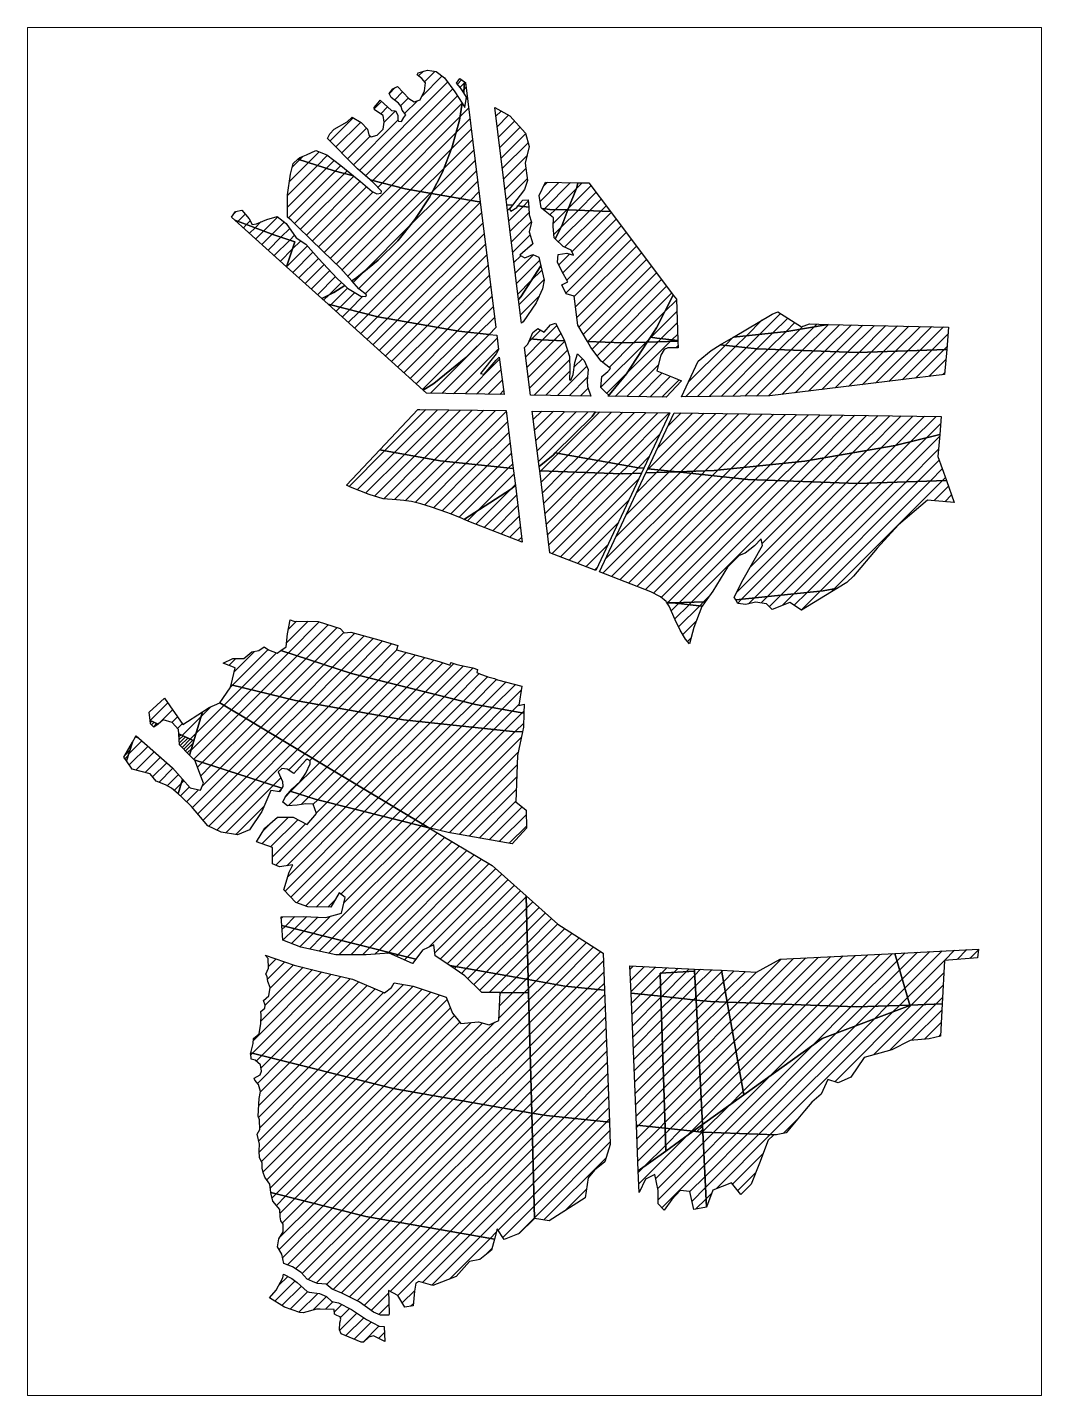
# Paper-space layout '3_подзона' of a CAD drawing. Header units: millimetres. Extents: x 0 to 282, y 0 to 380.
# The model-space entities are those that its viewports show. They can reach past a viewport. Long polylines and large blocks are cut down to what shows.
import ezdxf

# ---------------------------------------------------------------- set-up
doc = ezdxf.new("R2010")
doc.units = ezdxf.units.MM
for name, color, linetype in [('об_3.1.2_4.106', 41, 'Continuous'), ('об_3.1.2_4.107', 41, 'Continuous'), ('об_3.1.2_4.108', 41, 'Continuous'), ('об_3.1.2_4.109', 41, 'Continuous'), ('об_3.1.2_4.110', 41, 'Continuous'), ('об_3.2.1_4.101', 41, 'Continuous'), ('об_3.2.1_4.50', 41, 'Continuous'), ('об_3.2.1_4.51', 41, 'Continuous'), ('об_3.2.1_4.52', 41, 'Continuous'), ('об_3.2.1_4.99', 41, 'Continuous'), ('об_3.2.2б_4.101', 41, 'Continuous'), ('об_3.2.2б_4.103', 41, 'Continuous'), ('об_3.2.2б_4.51', 41, 'Continuous'), ('об_3.2.2б_4.52', 41, 'Continuous'), ('об_3.2.2б_4.99', 41, 'Continuous'), ('об_3.2.3б_4.101', 41, 'Continuous'), ('об_3.2.3б_4.103', 41, 'Continuous'), ('об_3.2.3б_4.105', 41, 'Continuous'), ('об_3.2.3б_4.52', 41, 'Continuous'), ('об_3.2.4б_4.103', 41, 'Continuous'), ('об_3.2.4б_4.105', 41, 'Continuous'), ('об_3.2.4б_4.106', 41, 'Continuous'), ('об_3.3_4.50', 41, 'Continuous'), ('об_3.3_4.51', 41, 'Continuous'), ('об_3.3_4.52', 41, 'Continuous'), ('об_3.4.1.12_4.107', 41, 'Continuous'), ('об_3.4.1.8_4.50', 41, 'Continuous'), ('об_3.5.1.7б_4.106', 41, 'Continuous'), ('об_3.5.1.8б_4.106', 41, 'Continuous'), ('об_3.5.1.8б_4.107', 41, 'Continuous'), ('штриховка_об_3.1.2_4.106', 41, 'Continuous'), ('штриховка_об_3.1.2_4.107', 41, 'Continuous'), ('штриховка_об_3.1.2_4.108', 41, 'Continuous'), ('штриховка_об_3.1.2_4.109', 41, 'Continuous'), ('штриховка_об_3.1.2_4.110', 41, 'Continuous'), ('штриховка_об_3.2.1_4.101', 41, 'Continuous'), ('штриховка_об_3.2.1_4.50', 41, 'Continuous'), ('штриховка_об_3.2.1_4.51', 41, 'Continuous'), ('штриховка_об_3.2.1_4.52', 41, 'Continuous'), ('штриховка_об_3.2.1_4.99', 41, 'Continuous'), ('штриховка_об_3.2.2б_4.101', 41, 'Continuous'), ('штриховка_об_3.2.2б_4.51', 41, 'Continuous'), ('штриховка_об_3.2.2б_4.52', 41, 'Continuous'), ('штриховка_об_3.2.2б_4.99', 41, 'Continuous'), ('штриховка_об_3.2.3б_4.101', 41, 'Continuous'), ('штриховка_об_3.2.3б_4.103', 41, 'Continuous'), ('штриховка_об_3.2.3б_4.105', 41, 'Continuous'), ('штриховка_об_3.2.3б_4.52', 41, 'Continuous'), ('штриховка_об_3.2.4б_4.103', 41, 'Continuous'), ('штриховка_об_3.2.4б_4.105', 41, 'Continuous'), ('штриховка_об_3.2.4б_4.106', 41, 'Continuous'), ('штриховка_об_3.3_4.50', 41, 'Continuous'), ('штриховка_об_3.3_4.51', 41, 'Continuous'), ('штриховка_об_3.3_4.52', 41, 'Continuous'), ('штриховка_об_3.4.1.12_4.107', 41, 'Continuous'), ('штриховка_об_3.4.1.8_4.50', 41, 'Continuous'), ('штриховка_об_3.5.1.7б_4.106', 41, 'Continuous'), ('штриховка_об_3.5.1.8б_4.106', 41, 'Continuous'), ('штриховка_об_3.5.1.8б_4.107', 41, 'Continuous')]:
    doc.layers.add(name, color=color, linetype=linetype)

msp = doc.modelspace()

# ---------------------------------------------------------------- hatches: boundary and pattern name
at = {"layer": 'об_3.2.2б_4.103'}
h = msp.add_hatch(dxfattribs=at)
h.set_pattern_fill('ANSI31', color=256, scale=10)
h.paths.add_polyline_path([(2243901.4, 380772.6), (2243899.3, 380789.2), (2243952.9, 380832.5), (2243960.8, 380840.3), (2244279.1, 380783.8), (2244299, 380781.7), (2244290.5, 380763.5), (2244218.2, 380761)])
h = msp.add_hatch(dxfattribs=at)
h.set_pattern_fill('ANSI31', color=256, scale=10)
h.paths.add_polyline_path([(2244307.2, 380764), (2244314.7, 380780), (2244427.3, 380768.1)])
at = {"layer": 'штриховка_об_3.1.2_4.106'}
h = msp.add_hatch(dxfattribs=at)
h.set_pattern_fill('ANSI31', color=256, scale=10)
h.paths.add_polyline_path([(2242678.8, 379885.5), (2242719.4, 379943), (2242722, 379954), (2242967.8, 379894.1), (2243380.6, 379820.8), (2243797.7, 379776.3), (2243835.9, 379774.9), (2243816.5, 379685), (2243810.7, 379508.1), (2243850.2, 379475.1), (2243851.1, 379407.1), (2243795.8, 379347.1), (2243551.6, 379390.4), (2243478.1, 379408.8)])
h = msp.add_hatch(dxfattribs=at)
h.set_pattern_fill('ANSI31', color=256, scale=10)
h.paths.add_polyline_path([(2242564, 379686.1), (2242580.3, 379740.4), (2242613.4, 379851.8), (2242638.8, 379868.2), (2242678.8, 379885.5), (2243478.1, 379408.8), (2243043, 379517.8), (2242948.1, 379548.8), (2242955.2, 379556.6), (2242985.9, 379585), (2243007.8, 379616.5), (2243023.8, 379652.2), (2243024, 379664.3), (2243013.2, 379671.1), (2243006.6, 379665.2), (2242962.5, 379616), (2242936.8, 379632.2), (2242916.8, 379635), (2242901.6, 379622), (2242918.5, 379585.7), (2242920.1, 379565.6), (2242916.1, 379559.2), (2242581.4, 379668.4)])
at = {"layer": 'штриховка_об_3.1.2_4.107'}
h = msp.add_hatch(dxfattribs=at)
h.set_pattern_fill('ANSI31', color=256, scale=10)
h.paths.add_polyline_path([(2242536.6, 379594.4), (2242566.1, 379561.2), (2242604.8, 379551.6), (2242616.6, 379579.5), (2242583.3, 379666.5), (2242581.4, 379668.4), (2242916.1, 379559.2), (2242908, 379546), (2242874.4, 379550.5), (2242839.5, 379470.7), (2242792.8, 379401.1), (2242746.6, 379381.8), (2242684.3, 379391.5), (2242633.8, 379416.2), (2242570.4, 379490.3), (2242534.9, 379524.7), (2242519.8, 379538.2)])
h = msp.add_hatch(dxfattribs=at)
h.set_pattern_fill('ANSI31', color=256, scale=10)
h.paths.add_polyline_path([(2242948.1, 379548.8), (2243043, 379517.8), (2243478.1, 379408.8), (2243719.9, 379264.6), (2243849.7, 379148.9), (2243857.9, 378828.5), (2243557.7, 378881.8), (2243502.5, 378918.6), (2243496.9, 378960.9), (2243453.5, 378940.8), (2243427.9, 378906.2), (2242915.7, 379034.5), (2242913.2, 379067.6), (2242997.7, 379069.8), (2243084.4, 379065.4), (2243143.7, 379082.2), (2243158.5, 379142.4), (2243134.8, 379160.2), (2243103.5, 379104.5), (2243015.8, 379106), (2242969.3, 379122.8), (2242924.2, 379171.6), (2242943.9, 379239.2), (2242958, 379266.5), (2242907.3, 379259), (2242881, 379271.2), (2242880.1, 379333.1), (2242819, 379354.7), (2242851, 379406.4), (2242899.8, 379449.6), (2242959, 379448.6), (2243013.4, 379420.5), (2243048.2, 379462.7), (2243036, 379498.4), (2243007.8, 379500.3), (2242974.9, 379494.7), (2242937.4, 379492.8), (2242919.5, 379505.9), (2242929.9, 379528.5)])
h = msp.add_hatch(dxfattribs=at)
h.set_pattern_fill('ANSI31', color=256, scale=10)
h.paths.add_polyline_path([(2243849.7, 379148.9), (2243971.1, 379040.7), (2244143.7, 378929.7), (2244149, 378787.6), (2243997.4, 378803.8), (2243857.9, 378828.5)])
h = msp.add_hatch(dxfattribs=at)
h.set_pattern_fill('ANSI31', color=256, scale=10)
h.paths.add_polyline_path([(2245315.1, 378731.2), (2245258.8, 378928.7), (2245577.4, 378945), (2245574.5, 378911.2), (2245448, 378901.8), (2245439.1, 378735.3)])
h = msp.add_hatch(dxfattribs=at)
h.set_pattern_fill('ANSI31', color=256, scale=10)
h.paths.add_polyline_path([(2244617.4, 378742.3), (2244595.5, 378863.9), (2244730.3, 378857.4), (2244820.7, 378906.4), (2245258.8, 378928.7), (2245315.1, 378731.2), (2245112.9, 378724.3)])
h = msp.add_hatch(dxfattribs=at)
h.set_pattern_fill('ANSI31', color=256, scale=10)
h.paths.add_polyline_path([(2244250.3, 378776.8), (2244246.1, 378880.6), (2244492.7, 378868.8), (2244493.1, 378861), (2244361.3, 378852.8), (2244364.2, 378764.7)])
h = msp.add_hatch(dxfattribs=at)
h.set_pattern_fill('ANSI31', color=256, scale=10)
h.paths.add_polyline_path([(2244364.2, 378764.7), (2244361.3, 378852.8), (2244493.1, 378861), (2244498.7, 378750.4)])
h = msp.add_hatch(dxfattribs=at)
h.set_pattern_fill('ANSI31', color=256, scale=10)
h.paths.add_polyline_path([(2244498.7, 378750.4), (2244493.1, 378861), (2244492.7, 378868.8), (2244595.5, 378863.9), (2244617.4, 378742.3), (2244553.8, 378744.6)])
at = {"layer": 'штриховка_об_3.1.2_4.108'}
h = msp.add_hatch(dxfattribs=at)
h.set_pattern_fill('ANSI31', color=256, scale=10)
h.paths.add_polyline_path([(2242919.9, 378978.7), (2242915.7, 379034.5), (2243427.9, 378906.2), (2243415.8, 378889.7), (2243326.8, 378929.7), (2243237.8, 378923), (2243122.2, 378923), (2242988.8, 378952)])
h = msp.add_hatch(dxfattribs=at)
h.set_pattern_fill('ANSI31', color=256, scale=10)
h.paths.add_polyline_path([(2242797.3, 378549), (2242807.2, 378583.7), (2242807.5, 378603.8), (2242830, 378620.8), (2242835.8, 378660.8), (2242837, 378692.8), (2242835.9, 378706.8), (2242850.7, 378718.8), (2242852.4, 378730.9), (2242846.1, 378749), (2242866.3, 378766.9), (2242871.6, 378798.8), (2242862.5, 378821), (2242860.7, 378839.8), (2242855, 378849), (2242865.1, 378872), (2242863.8, 378909), (2242852.6, 378921.7), (2242963.2, 378884.1), (2243060, 378859.7), (2243186.7, 378829.7), (2243309, 378777.4), (2243334.6, 378798.5), (2243345.7, 378816.3), (2243418, 378803), (2243543.6, 378761.8), (2243568.1, 378700.7), (2243600.3, 378660.7), (2243667, 378667.3), (2243708.2, 378656.2), (2243744.9, 378671.8), (2243750.4, 378778.5), (2243859.2, 378777.4), (2243871, 378318.6), (2243341.7, 378412.6)])
h = msp.add_hatch(dxfattribs=at)
h.set_pattern_fill('ANSI31', color=256, scale=10)
h.paths.add_polyline_path([(2243557.7, 378881.8), (2243857.9, 378828.5), (2243859.2, 378777.4), (2243750.4, 378778.5), (2243680.4, 378779.6), (2243615.9, 378843)])
h = msp.add_hatch(dxfattribs=at)
h.set_pattern_fill('ANSI31', color=256, scale=10)
h.paths.add_polyline_path([(2243857.9, 378828.5), (2243997.4, 378803.8), (2244149, 378787.6), (2244167.8, 378283.1), (2243927, 378308.7), (2243871, 378318.6), (2243859.2, 378777.4)])
h = msp.add_hatch(dxfattribs=at)
h.set_pattern_fill('ANSI31', color=256, scale=10)
h.paths.add_polyline_path([(2244270.8, 378272.1), (2244250.3, 378776.8), (2244364.2, 378764.7), (2244380.6, 378260.4)])
h = msp.add_hatch(dxfattribs=at)
h.set_pattern_fill('ANSI31', color=256, scale=10)
h.paths.add_polyline_path([(2244380.6, 378260.4), (2244364.2, 378764.7), (2244498.7, 378750.4), (2244523, 378274.5), (2244487.9, 378249)])
h = msp.add_hatch(dxfattribs=at)
h.set_pattern_fill('ANSI31', color=256, scale=10)
h.paths.add_polyline_path([(2244523, 378274.5), (2244498.7, 378750.4), (2244553.8, 378744.6), (2244617.4, 378742.3), (2244681.2, 378388.1)])
h = msp.add_hatch(dxfattribs=at)
h.set_pattern_fill('ANSI31', color=256, scale=10)
h.paths.add_polyline_path([(2244524.4, 378245.6), (2244523, 378274.5), (2244681.2, 378388.1), (2244980.9, 378602.9), (2245315.7, 378729.2), (2245315.1, 378731.2), (2245439.1, 378735.3), (2245432.5, 378612.9), (2245389.2, 378601.7), (2245316.3, 378596), (2245247.2, 378560.5), (2245140.7, 378530.7), (2245090.2, 378455.9), (2245041.6, 378433.5), (2245002.4, 378446.6), (2244976.2, 378390.5), (2244940.8, 378360.6), (2244912.7, 378327), (2244843.6, 378242.9), (2244804.8, 378235.5)])
h = msp.add_hatch(dxfattribs=at)
h.set_pattern_fill('ANSI31', color=256, scale=10)
h.paths.add_polyline_path([(2244681.2, 378388.1), (2244617.4, 378742.3), (2245112.9, 378724.3), (2245315.1, 378731.2), (2245315.7, 378729.2), (2245306, 378725.5), (2244980.9, 378602.9)])
h = msp.add_hatch(dxfattribs=at)
h.set_pattern_fill('ANSI31', color=256, scale=3)
h.paths.add_polyline_path([(2244487.9, 378249), (2244523, 378274.5), (2244524.4, 378245.6), (2244518.2, 378245.8)])
at = {"layer": 'штриховка_об_3.1.2_4.109'}
h = msp.add_hatch(dxfattribs=at)
h.set_pattern_fill('ANSI31', color=256, scale=10)
h.paths.add_polyline_path([(2242874.6, 378014.4), (2242869.9, 378047.2), (2242851.6, 378073.8), (2242845.3, 378090.8), (2242841.1, 378108.3), (2242841.4, 378128.1), (2242830.4, 378147.5), (2242829.4, 378173.7), (2242830.6, 378199.2), (2242821.9, 378237.8), (2242832.5, 378255.8), (2242831.1, 378292.7), (2242825.7, 378307), (2242829.2, 378374.3), (2242834.4, 378401.3), (2242826.5, 378427.4), (2242812.6, 378444), (2242811.1, 378451.8), (2242832.9, 378465.1), (2242838.4, 378478.6), (2242834.4, 378503), (2242814.8, 378520.8), (2242799.4, 378523.9), (2242799.6, 378531.6), (2242796.5, 378546.3), (2242797.3, 378549), (2243341.7, 378412.6), (2243871, 378318.6), (2243881.4, 377916), (2243823.5, 377858), (2243765.6, 377835.6), (2243739.4, 377876.7), (2243728.4, 377836.4), (2243236.7, 377923.7)])
h = msp.add_hatch(dxfattribs=at)
h.set_pattern_fill('ANSI31', color=256, scale=10)
h.paths.add_polyline_path([(2243881.4, 377916), (2243871, 378318.6), (2243927, 378308.7), (2244167.8, 378283.1), (2244171, 378198.1), (2244150.4, 378132.7), (2244111.2, 378100.9), (2244086.9, 378071), (2244075.7, 377994.4), (2243937.4, 377906.6)])
h = msp.add_hatch(dxfattribs=at)
h.set_pattern_fill('ANSI31', color=256, scale=10)
h.paths.add_polyline_path([(2244277.9, 378097.3), (2244270.8, 378272.1), (2244380.6, 378260.4), (2244383.5, 378173.2)])
h = msp.add_hatch(dxfattribs=at)
h.set_pattern_fill('ANSI31', color=256, scale=10)
h.paths.add_polyline_path([(2244281.2, 378015), (2244277.9, 378097.3), (2244383.5, 378173.2), (2244487.9, 378249), (2244518.2, 378245.8), (2244524.4, 378245.6), (2244539, 377958.9), (2244490.5, 377949.6), (2244475.5, 378018.7), (2244438.2, 378022.5), (2244406.4, 377988.8), (2244376.5, 377947.7), (2244354.1, 377972), (2244354.1, 378022.5), (2244341, 378084.1), (2244305.5, 378065.4)])
h = msp.add_hatch(dxfattribs=at)
h.set_pattern_fill('ANSI31', color=256, scale=10)
h.paths.add_polyline_path([(2244383.5, 378173.2), (2244380.6, 378260.4), (2244487.9, 378249)])
h = msp.add_hatch(dxfattribs=at)
h.set_pattern_fill('ANSI31', color=256, scale=10)
h.paths.add_polyline_path([(2244539, 377958.9), (2244524.4, 378245.6), (2244804.8, 378235.5), (2244795, 378233.6), (2244774.5, 378214.9), (2244740.8, 378127.1), (2244709.1, 378046.8), (2244669.8, 378007.5), (2244634.3, 378052.3), (2244563.3, 378024.3)])
at = {"layer": 'штриховка_об_3.1.2_4.110'}
h = msp.add_hatch(dxfattribs=at)
h.set_pattern_fill('ANSI31', color=256, scale=10)
h.paths.add_polyline_path([(2242923.5, 377744.2), (2242916.1, 377779.7), (2242899.7, 377807.2), (2242904.3, 377837.5), (2242921.8, 377864.1), (2242921.1, 377894.2), (2242912.8, 377907), (2242909.3, 377921.9), (2242909, 377949.7), (2242881.7, 377982.4), (2242875.4, 378008.7), (2242874.6, 378014.4), (2243236.7, 377923.7), (2243728.4, 377836.4), (2243717, 377794.5), (2243672.1, 377759), (2243632.9, 377751.5), (2243582.5, 377693.6), (2243492.8, 377660), (2243440.2, 377674.4), (2243428, 377668.9), (2243423.5, 377637.7), (2243418, 377582.2), (2243385.7, 377576.6), (2243359, 377621.1), (2243323.5, 377640), (2243326.6, 377553.2), (2243325.5, 377546.3), (2243293.5, 377546.3), (2243265.9, 377558), (2243211.5, 377597.2), (2243145.5, 377631), (2243108.5, 377645.3), (2243085.7, 377664.6), (2243052.7, 377667.2), (2243042.2, 377671), (2243013.3, 377684.3), (2242990.2, 377709.5), (2242956.9, 377731)])
h = msp.add_hatch(dxfattribs=at)
h.set_pattern_fill('ANSI31', color=256, scale=10)
h.paths.add_polyline_path([(2242868.8, 377612.2), (2242894.5, 377642.3), (2242919.7, 377689.6), (2242922.5, 377702.9), (2242954.1, 377687), (2242975.1, 377671.5), (2243013.4, 377636.2), (2243021.1, 377633.6), (2243060.3, 377628.8), (2243087.4, 377617.7), (2243107.8, 377599.1), (2243133.2, 377593.8), (2243182.4, 377567.6), (2243239.3, 377529.5), (2243287.9, 377503.8), (2243307.1, 377503.6), (2243309.8, 377445.2), (2243266.8, 377467.3), (2243248, 377462.6), (2243227.7, 377443.8), (2243219.8, 377443.1), (2243143.5, 377475.6), (2243135.9, 377489.7), (2243137.4, 377517.5), (2243141, 377530.9), (2243138.8, 377539.9), (2243126.5, 377544.6), (2243117.1, 377549.7), (2243116, 377568.1), (2243062.5, 377569.6), (2243048.1, 377569.6), (2242998.2, 377555.1), (2242984.5, 377556.6), (2242926.6, 377576.8)])
at = {"layer": 'штриховка_об_3.2.1_4.101'}
h = msp.add_hatch(dxfattribs=at)
h.set_pattern_fill('ANSI31', color=256, scale=10)
h.paths.add_polyline_path([(2244312.4, 381264.2), (2244324.8, 381283.2), (2244349.4, 381278.9), (2244429.5, 381270.3), (2244429.6, 381268.1)])
at = {"layer": 'штриховка_об_3.2.1_4.50'}
h = msp.add_hatch(dxfattribs=at)
h.set_pattern_fill('ANSI31', color=256, scale=10)
h.paths.add_polyline_path([(2243183.7, 381498.2), (2243140.7, 381546.2), (2243073.2, 381610.8), (2243025, 381659), (2242977.8, 381704.8), (2242952.2, 381729.9), (2242938.2, 381741.5), (2242937.8, 381826.8), (2242949.8, 381905.3), (2242959.4, 381946.8), (2242977.6, 381962.9), (2243116.3, 381917.7), (2243190.2, 381899.1), (2243216.4, 381877.8), (2243261.7, 381839.3), (2243279, 381830.1), (2243295.9, 381833.5), (2243296.4, 381840.3), (2243266, 381872.1), (2243253.4, 381883.3), (2243387.3, 381849.7), (2243488.4, 381831.8), (2243482.1, 381819.5), (2243424.9, 381731.8), (2243358.9, 381650.6), (2243284.8, 381576.7), (2243203.3, 381510.9)])
h = msp.add_hatch(dxfattribs=at)
h.set_pattern_fill('ANSI31', color=256, scale=10)
h.paths.add_polyline_path([(2242736.6, 381730.3), (2242724.2, 381741.5), (2242739.6, 381763.1), (2242762.8, 381767.5), (2242791.2, 381734.7), (2242802.8, 381713), (2242819.6, 381716.4), (2242858.7, 381731.8), (2242898.7, 381744.3), (2242932.9, 381717.3), (2242971.5, 381662.9), (2243007.6, 381638.3), (2243056.3, 381583.3), (2243127.7, 381507.2), (2243156.4, 381480.6), (2243115.4, 381454.1), (2243068.5, 381430.3), (2242934.4, 381551.4), (2242965.5, 381647.3), (2242885.6, 381674.3)])
at = {"layer": 'штриховка_об_3.2.1_4.51'}
h = msp.add_hatch(dxfattribs=at)
h.set_pattern_fill('ANSI31', color=256, scale=10)
h.paths.add_polyline_path([(2243068.5, 381430.3), (2243115.4, 381454.1), (2243156.4, 381480.6), (2243167.7, 381470.1), (2243217.8, 381439.7), (2243237.1, 381438.3), (2243240, 381444), (2243211, 381467.7), (2243183.7, 381498.2), (2243203.3, 381510.9), (2243284.8, 381576.7), (2243358.9, 381650.6), (2243424.9, 381731.8), (2243482.1, 381819.5), (2243488.4, 381831.8), (2243662.4, 381800.8), (2243673.9, 381799.6), (2243733.5, 381319.7), (2243708, 381293.4), (2243592, 381305.8), (2243282.5, 381360.8), (2243092.7, 381408.4)])
h = msp.add_hatch(dxfattribs=at)
h.set_pattern_fill('ANSI31', color=256, scale=10)
h.paths.add_polyline_path([(2243775.7, 381788.7), (2243797, 381786.5), (2243785.6, 381771.5), (2243791.7, 381764.2), (2243813.6, 381778.8), (2243818.1, 381784.2), (2243859.3, 381779.8), (2243861.1, 381750.8), (2243869.6, 381721.6), (2243861.1, 381685.1), (2243875.7, 381638.8), (2243825.8, 381596.3), (2243844.1, 381586.5), (2243875.7, 381598.7), (2243897.6, 381589), (2243905.8, 381555), (2243829.1, 381437.3), (2243820.7, 381426.9)])
h = msp.add_hatch(dxfattribs=at)
h.set_pattern_fill('ANSI31', color=256, scale=10)
h.paths.add_polyline_path([(2243960.6, 381658.3), (2243956.8, 381662), (2243953.4, 381706.2), (2243954.5, 381739.1), (2243909.5, 381774.5), (2243940.4, 381771.2), (2244009.5, 381768.7), (2243986.3, 381708.6)])
at = {"layer": 'штриховка_об_3.2.1_4.52'}
h = msp.add_hatch(dxfattribs=at)
h.set_pattern_fill('ANSI31', color=256, scale=10)
h.paths.add_polyline_path([(2243960.6, 381658.3), (2243986.3, 381708.6), (2244009.5, 381768.7), (2244171.4, 381762.8), (2244411.8, 381443.6), (2244347.6, 381318.2), (2244324.8, 381283.2), (2244312.4, 381264.2), (2244218.9, 381261), (2244083.9, 381265.9), (2244047, 381328.4), (2244032.8, 381439.6), (2244002.2, 381448.7), (2243986.3, 381482.7), (2244009, 381494), (2243987.4, 381532.6), (2243969.3, 381568.9), (2243971.6, 381598.4), (2244004.5, 381604.1), (2244030.5, 381596.2), (2244021.5, 381615.4), (2243990.8, 381629)])
h = msp.add_hatch(dxfattribs=at)
h.set_pattern_fill('ANSI31', color=256, scale=10)
h.paths.add_polyline_path([(2243820.7, 381426.9), (2243829.1, 381437.3), (2243905.8, 381555), (2243918.3, 381500.1), (2243912.2, 381467.2), (2243887.9, 381413.7), (2243838, 381341.8), (2243832, 381335.7)])
h = msp.add_hatch(dxfattribs=at)
h.set_pattern_fill('ANSI31', color=256, scale=10)
h.paths.add_polyline_path([(2243865.5, 381276.6), (2243875.4, 381300.4), (2243894, 381315.3), (2243918.3, 381302.2), (2243942.5, 381330.2), (2243961.2, 381335.8), (2243994.8, 381272.4), (2243995.8, 381269.1), (2243904.7, 381272.5)])
at = {"layer": 'штриховка_об_3.2.1_4.99'}
h = msp.add_hatch(dxfattribs=at)
h.set_pattern_fill('ANSI31', color=256, scale=10)
h.paths.add_polyline_path([(2244324.8, 381283.2), (2244347.6, 381318.2), (2244411.8, 381443.6), (2244423.5, 381428), (2244429.5, 381270.3), (2244349.4, 381278.9)])
h = msp.add_hatch(dxfattribs=at)
h.set_pattern_fill('ANSI31', color=256, scale=10)
h.paths.add_polyline_path([(2244641.3, 381282.8), (2244789.8, 381371.3), (2244810.9, 381379.7), (2244902.3, 381322.8), (2244931.7, 381333.3), (2245004.2, 381331.7), (2244846, 381304)])
at = {"layer": 'штриховка_об_3.2.2б_4.101'}
h = msp.add_hatch(dxfattribs=at)
h.set_pattern_fill('ANSI31', color=256, scale=10)
h.paths.add_polyline_path([(2243960.8, 380840.3), (2244101.3, 380980.3), (2244115.1, 380997.3), (2244398.4, 380993.4), (2244299, 380781.7), (2244279.1, 380783.8)])
h = msp.add_hatch(dxfattribs=at)
h.set_pattern_fill('ANSI31', color=256, scale=10)
h.paths.add_polyline_path([(2244314.7, 380780), (2244415, 380993.7), (2245435.2, 380979.7), (2245429.6, 380911.2), (2245259.2, 380869), (2244915, 380808.8), (2244567.5, 380772.8), (2244427.3, 380768.1)])
at = {"layer": 'штриховка_об_3.2.2б_4.51'}
h = msp.add_hatch(dxfattribs=at)
h.set_pattern_fill('ANSI31', color=256, scale=10)
h.paths.add_polyline_path([(2243092.7, 381408.4), (2243282.5, 381360.8), (2243592, 381305.8), (2243708, 381293.4), (2243618.8, 381204.6), (2243496.6, 381106), (2243456.2, 381079.8)])
at = {"layer": 'штриховка_об_3.2.2б_4.52'}
h = msp.add_hatch(dxfattribs=at)
h.set_pattern_fill('ANSI31', color=256, scale=10)
h.paths.add_polyline_path([(2243456.2, 381079.8), (2243496.6, 381106), (2243618.8, 381204.6), (2243708, 381293.4), (2243737.2, 381290.3), (2243744, 381235.4), (2243734.5, 381218.9), (2243674.9, 381144.6), (2243689.5, 381141), (2243735.7, 381194.5), (2243747.1, 381206.5), (2243765.2, 381063.6), (2243468.5, 381068.7)])
h = msp.add_hatch(dxfattribs=at)
h.set_pattern_fill('ANSI31', color=256, scale=10)
h.paths.add_polyline_path([(2243866.2, 381061.7), (2243843.6, 381243.1), (2243856.7, 381255.6), (2243865.5, 381276.6), (2243904.7, 381272.5), (2243995.8, 381269.1), (2244015.2, 381209.3), (2244016.9, 381157.7), (2244015.8, 381119.6), (2244020.9, 381118.5), (2244029.4, 381140.6), (2244036.2, 381186), (2244046.4, 381218.9), (2244071.4, 381194), (2244086.7, 381158.8), (2244083.3, 381115.7), (2244084.4, 381094.1), (2244097, 381057.9)])
h = msp.add_hatch(dxfattribs=at)
h.set_pattern_fill('ANSI31', color=256, scale=10)
h.paths.add_polyline_path([(2244083.9, 381265.9), (2244218.9, 381261), (2244312.4, 381264.2), (2244233.3, 381142.8), (2244163.4, 381056.8), (2244161.3, 381056.8), (2244165, 381061.8), (2244154.2, 381072), (2244135.5, 381090.2), (2244138.9, 381132.1), (2244162.2, 381152), (2244172.4, 381162.8), (2244136.1, 381191.7), (2244096.9, 381243.9)])
h = msp.add_hatch(dxfattribs=at)
h.set_pattern_fill('ANSI31', color=256, scale=10)
h.paths.add_polyline_path([(2244163.4, 381056.8), (2244233.3, 381142.8), (2244312.4, 381264.2), (2244429.6, 381268.1), (2244430.6, 381242.2), (2244391.3, 381242.6), (2244376.5, 381235.4), (2244364.2, 381213.8), (2244349.1, 381154.4), (2244412.3, 381129), (2244443.5, 381116.5), (2244384.6, 381053.9)])
h = msp.add_hatch(dxfattribs=at)
h.set_pattern_fill('ANSI31', color=256, scale=10)
h.paths.add_polyline_path([(2244443, 381055.1), (2244507.3, 381190.5), (2244556, 381232), (2244591.5, 381253.1), (2244731.7, 381238.2), (2245115.9, 381224.3), (2245456.4, 381235.8), (2245448.5, 381139.7), (2244781.2, 381058.3)])
h = msp.add_hatch(dxfattribs=at)
h.set_pattern_fill('ANSI31', color=256, scale=10)
h.paths.add_polyline_path([(2243290.2, 380851.9), (2243436, 381006.4), (2243443.6, 381006.6), (2243773.1, 381002.2), (2243800.4, 380781.1), (2243521.6, 380810.8)])
h = msp.add_hatch(dxfattribs=at)
h.set_pattern_fill('ANSI31', color=256, scale=10)
h.paths.add_polyline_path([(2243899.3, 380789.2), (2243872.9, 381000.7), (2244115.1, 380997.3), (2244101.3, 380980.3), (2243960.8, 380840.3), (2243952.9, 380832.5)])
at = {"layer": 'штриховка_об_3.2.2б_4.99'}
h = msp.add_hatch(dxfattribs=at)
h.set_pattern_fill('ANSI31', color=256, scale=10)
h.paths.add_polyline_path([(2244591.5, 381253.1), (2244641.3, 381282.8), (2244846, 381304), (2245004.2, 381331.7), (2245463.5, 381321.6), (2245456.4, 381235.8), (2245115.9, 381224.3), (2244731.7, 381238.2)])
at = {"layer": 'штриховка_об_3.2.3б_4.101'}
h = msp.add_hatch(dxfattribs=at)
h.set_pattern_fill('ANSI31', color=256, scale=10)
h.paths.add_polyline_path([(2244427.3, 380768.1), (2244567.5, 380772.8), (2244915, 380808.8), (2245259.2, 380869), (2245429.6, 380911.2), (2245422.6, 380826.9), (2245455.2, 380735.8), (2245115.3, 380724.3), (2244696.1, 380739.4)])
at = {"layer": 'штриховка_об_3.2.3б_4.103'}
h = msp.add_hatch(dxfattribs=at)
h.set_pattern_fill('ANSI31', color=256, scale=10)
h.paths.add_polyline_path([(2243901.4, 380772.6), (2244218.2, 380761), (2244290.5, 380763.5), (2244115.8, 380391.2), (2243940.7, 380458.9)])
h = msp.add_hatch(dxfattribs=at)
h.set_pattern_fill('ANSI31', color=256, scale=10)
h.paths.add_polyline_path([(2244307.2, 380764), (2244427.3, 380768.1), (2244696.1, 380739.4), (2245115.3, 380724.3), (2245455.2, 380735.8), (2245485.4, 380651), (2245383.1, 380659.9), (2245271.9, 380565.3), (2245190.2, 380476.5), (2245100.3, 380370.2), (2245075.4, 380345.1), (2245039.3, 380323.3), (2244984.1, 380313.6), (2244650.9, 380279), (2244644.6, 380289.5), (2244678.9, 380357), (2244752.3, 380487.2), (2244747.6, 380512), (2244721.5, 380486), (2244686, 380457.5), (2244663.5, 380449.3), (2244618.5, 380404.3), (2244562.9, 380312), (2244534.1, 380271.7), (2244409.2, 380267.5), (2244386.3, 380269.9), (2244384.5, 380272.7), (2244362.5, 380290.2), (2244326.5, 380309.6), (2244129.7, 380385.8)])
h = msp.add_hatch(dxfattribs=at)
h.set_pattern_fill('ANSI31', color=256, scale=10)
h.paths.add_polyline_path([(2243808.4, 380715.8), (2243835, 380499.7), (2243636.8, 380576.4), (2243612.9, 380586.6), (2243614.2, 380587.2), (2243790, 380701)])
at = {"layer": 'штриховка_об_3.2.3б_4.105'}
h = msp.add_hatch(dxfattribs=at)
h.set_pattern_fill('ANSI31', color=256, scale=10)
h.paths.add_polyline_path([(2244388.4, 380266.8), (2244386.3, 380269.9), (2244409.2, 380267.5)])
at = {"layer": 'штриховка_об_3.2.3б_4.52'}
h = msp.add_hatch(dxfattribs=at)
h.set_pattern_fill('ANSI31', color=256, scale=10)
h.paths.add_polyline_path([(2243163.4, 380717.5), (2243290.2, 380851.9), (2243521.6, 380810.8), (2243800.4, 380781.1), (2243808.4, 380715.8), (2243790, 380701), (2243614.2, 380587.2), (2243612.9, 380586.6), (2243604.9, 380590.1), (2243563.9, 380606.6), (2243521.3, 380621.8), (2243487.6, 380633.2), (2243447.6, 380645.6), (2243411.3, 380654.8), (2243381.7, 380658.8), (2243354.5, 380661.5), (2243303.8, 380665.6), (2243249.5, 380681.1), (2243178.8, 380709.9)])
at = {"layer": 'штриховка_об_3.2.4б_4.103'}
h = msp.add_hatch(dxfattribs=at)
h.set_pattern_fill('ANSI31', color=256, scale=10)
h.paths.add_polyline_path([(2244650.9, 380279), (2244984.1, 380313.6), (2245039.3, 380323.3), (2244901.4, 380239.8), (2244857.6, 380269.4), (2244790.2, 380242.2), (2244767.7, 380264.6), (2244726.2, 380270.5), (2244688.4, 380261.1), (2244658.8, 380265.8)])
h = msp.add_hatch(dxfattribs=at)
h.set_pattern_fill('ANSI31', color=256, scale=10)
h.paths.add_polyline_path([(2244409.2, 380267.5), (2244534.1, 380271.7), (2244522.5, 380255.4)])
at = {"layer": 'штриховка_об_3.2.4б_4.105'}
h = msp.add_hatch(dxfattribs=at)
h.set_pattern_fill('ANSI31', color=256, scale=10)
h.paths.add_polyline_path([(2244388.4, 380266.8), (2244409.2, 380267.5), (2244522.5, 380255.4), (2244521.5, 380254), (2244490.7, 380173.5), (2244473.2, 380111.7), (2244458.9, 380128.4), (2244437.7, 380164), (2244419, 380202.8), (2244396.5, 380254.8)])
h = msp.add_hatch(dxfattribs=at)
h.set_pattern_fill('ANSI31', color=256, scale=10)
h.paths.add_polyline_path([(2242912.9, 380085.9), (2242932.4, 380100), (2242938, 380148.8), (2242948, 380203.1), (2242961.7, 380198.1), (2243055, 380196.5), (2243139.2, 380170), (2243154.1, 380152.7), (2243180.3, 380156), (2243287.4, 380126.3), (2243359.6, 380104.2), (2243354.7, 380088.1), (2243443.4, 380064.2), (2243517.1, 380043.3), (2243559.6, 380030), (2243562.2, 380039.5), (2243584.2, 380032.3), (2243620.2, 380025.1), (2243646, 380019), (2243663.7, 380013.4), (2243661.4, 380002), (2243675, 379995.2), (2243700.4, 379986.8), (2243702.8, 379984.8), (2243728.9, 379978.2), (2243740, 379973.2), (2243833.6, 379950), (2243822.3, 379875.3), (2243842, 379880.7), (2243841.2, 379846.5), (2243656.5, 379879.3), (2243181.8, 379998.2)])
at = {"layer": 'штриховка_об_3.2.4б_4.106'}
h = msp.add_hatch(dxfattribs=at)
h.set_pattern_fill('ANSI31', color=256, scale=10)
h.paths.add_polyline_path([(2242722, 379954), (2242737.5, 380019.2), (2242692.1, 380037.6), (2242728.9, 380055.5), (2242770.5, 380055.5), (2242801.9, 380080.6), (2242828.1, 380085.1), (2242849.2, 380099.4), (2242865.1, 380088.5), (2242898.2, 380075.4), (2242912.9, 380085.9), (2243181.8, 379998.2), (2243656.5, 379879.3), (2243841.2, 379846.5), (2243839.8, 379792.9), (2243835.9, 379774.9), (2243797.7, 379776.3), (2243380.6, 379820.8), (2242967.8, 379894.1)])
at = {"layer": 'штриховка_об_3.3_4.50'}
h = msp.add_hatch(dxfattribs=at)
h.set_pattern_fill('ANSI31', color=256, scale=10)
h.paths.add_polyline_path([(2243253.4, 381883.3), (2243205.3, 381926.1), (2243166.2, 381965.6), (2243122.4, 382009.9), (2243090.1, 382041.3), (2243100.2, 382059.6), (2243116.6, 382077.9), (2243165.3, 382105.8), (2243185.5, 382122.7), (2243219.2, 382103.4), (2243243.3, 382077.9), (2243248.2, 382055.7), (2243257.3, 382048), (2243280.9, 382054.8), (2243303.1, 382077.9), (2243307.5, 382104.4), (2243303.1, 382129.5), (2243270.8, 382151.6), (2243269.4, 382159.8), (2243283.8, 382178.2), (2243291.5, 382188.8), (2243335.4, 382148.8), (2243350.8, 382147.8), (2243359.5, 382130.9), (2243359.5, 382113.1), (2243361.4, 382108.3), (2243373.5, 382107.3), (2243381.7, 382122.2), (2243389.9, 382131.9), (2243375.4, 382149.7), (2243371.6, 382164.7), (2243362.4, 382176.7), (2243334, 382197.9), (2243326.7, 382214.3), (2243339.7, 382231.2), (2243357.6, 382240.8), (2243401, 382194.5), (2243422.2, 382182.5), (2243444.8, 382189.7), (2243461.7, 382223.5), (2243465.1, 382254.8), (2243451.6, 382271.2), (2243433.7, 382284.7), (2243437.6, 382293.3), (2243473.3, 382303.5), (2243505.7, 382297.7), (2243537.3, 382273.1), (2243577.5, 382220.7), (2243605.1, 382176.3), (2243594.7, 382111.4), (2243567.5, 382010.3), (2243529.8, 381912.7), (2243488.4, 381831.8), (2243387.3, 381849.7)])
h = msp.add_hatch(dxfattribs=at)
h.set_pattern_fill('ANSI31', color=256, scale=5)
h.paths.add_polyline_path([(2243611.3, 382216.2), (2243599.4, 382235.3), (2243583.6, 382253.6), (2243595.8, 382270.6), (2243613.6, 382258)])
h = msp.add_hatch(dxfattribs=at)
h.set_pattern_fill('ANSI31', color=256, scale=10)
h.paths.add_polyline_path([(2242977.6, 381962.9), (2242985, 381969.4), (2243011, 381979.6), (2243046.7, 381996), (2243088.6, 381980), (2243141.2, 381939.1), (2243190.2, 381899.1), (2243116.3, 381917.7)])
at = {"layer": 'штриховка_об_3.3_4.51'}
h = msp.add_hatch(dxfattribs=at)
h.set_pattern_fill('ANSI31', color=256, scale=10)
h.paths.add_polyline_path([(2243488.4, 381831.8), (2243529.8, 381912.7), (2243567.5, 382010.3), (2243594.7, 382111.4), (2243605.1, 382176.3), (2243615.2, 382159.9), (2243621.3, 382200), (2243611.3, 382216.2), (2243613.6, 382258), (2243617.3, 382255.3), (2243673.9, 381799.6), (2243662.4, 381800.8)])
h = msp.add_hatch(dxfattribs=at)
h.set_pattern_fill('ANSI31', color=256, scale=10)
h.paths.add_polyline_path([(2243775.7, 381788.7), (2243729.7, 382159.9), (2243786.9, 382128.2), (2243847.7, 382062.5), (2243861.1, 382011.3), (2243845.3, 381948), (2243855, 381881.1), (2243842.9, 381847), (2243797, 381786.5)])
h = msp.add_hatch(dxfattribs=at)
h.set_pattern_fill('ANSI31', color=256, scale=10)
h.paths.add_polyline_path([(2243909.5, 381774.5), (2243906.9, 381776.5), (2243899, 381824.2), (2243924, 381874.7), (2244047.7, 381873), (2244042.8, 381855.1), (2244009.5, 381768.7), (2243940.4, 381771.2)])
h = msp.add_hatch(dxfattribs=at)
h.set_pattern_fill('ANSI31', color=256, scale=10)
h.paths.add_polyline_path([(2243818.1, 381784.2), (2243836.8, 381806.8), (2243857.5, 381808.1), (2243859.3, 381779.8)])
at = {"layer": 'штриховка_об_3.3_4.52'}
h = msp.add_hatch(dxfattribs=at)
h.set_pattern_fill('ANSI31', color=256, scale=10)
h.paths.add_polyline_path([(2244009.5, 381768.7), (2244042.8, 381855.1), (2244047.7, 381873), (2244088.9, 381872.4), (2244171.4, 381762.8)])
at = {"layer": 'штриховка_об_3.4.1.12_4.107'}
h = msp.add_hatch(dxfattribs=at)
h.set_pattern_fill('ANSI31', color=256, scale=3)
h.paths.add_polyline_path([(2242312.5, 379678.3), (2242345.5, 379735.3), (2242322.4, 379664.1)])
at = {"layer": 'штриховка_об_3.4.1.8_4.50'}
h = msp.add_hatch(dxfattribs=at)
h.set_pattern_fill('ANSI31', color=256, scale=10)
h.paths.add_polyline_path([(2242736.6, 381730.3), (2242885.6, 381674.3), (2242965.5, 381647.3), (2242934.4, 381551.4)])
at = {"layer": 'штриховка_об_3.5.1.7б_4.106'}
h = msp.add_hatch(dxfattribs=at)
h.set_pattern_fill('ANSI31', color=256, scale=10)
h.paths.add_polyline_path([(2242412.9, 379818.8), (2242409.2, 379850.3), (2242467.6, 379903.4), (2242537.7, 379803.1), (2242613.4, 379851.8), (2242580.3, 379740.4), (2242522.9, 379767.3), (2242522, 379783.7), (2242497.3, 379810.5), (2242462.9, 379820.2), (2242443.2, 379804.6)])
at = {"layer": 'штриховка_об_3.5.1.8б_4.106'}
h = msp.add_hatch(dxfattribs=at)
h.set_pattern_fill('ANSI31', color=256, scale=3)
h.paths.add_polyline_path([(2242414.6, 379805.1), (2242412.9, 379818.8), (2242443.2, 379804.6), (2242427.5, 379792.2)])
h = msp.add_hatch(dxfattribs=at)
h.set_pattern_fill('ANSI31', color=256, scale=3)
h.paths.add_polyline_path([(2242357.6, 379756.2), (2242359.8, 379760), (2242369.5, 379751.4)])
h = msp.add_hatch(dxfattribs=at)
h.set_pattern_fill('ANSI31', color=256, scale=3)
h.paths.add_polyline_path([(2242525.2, 379725.6), (2242522.9, 379767.3), (2242580.3, 379740.4), (2242564, 379686.1)])
at = {"layer": 'штриховка_об_3.5.1.8б_4.107'}
h = msp.add_hatch(dxfattribs=at)
h.set_pattern_fill('ANSI31', color=256, scale=10)
h.paths.add_polyline_path([(2242345.5, 379735.3), (2242357.6, 379756.2), (2242369.5, 379751.4), (2242498.4, 379637.5), (2242536.6, 379594.4), (2242519.8, 379538.2), (2242495.1, 379560.2), (2242471.5, 379572), (2242436, 379585.9), (2242412.8, 379613.9), (2242344.7, 379632.1), (2242322.4, 379664.1)])

# ---------------------------------------------------------------- linework, layer by layer
at = {"layer": 'об_3.1.2_4.106'}
for points in [[(2242678.8, 379885.5), (2242719.4, 379943), (2242722, 379954), (2242967.8, 379894.1), (2243380.6, 379820.8), (2243797.7, 379776.3), (2243835.9, 379774.9), (2243816.5, 379685), (2243810.7, 379508.1), (2243850.2, 379475.1), (2243851.1, 379407.1), (2243795.8, 379347.1), (2243551.6, 379390.4), (2243478.1, 379408.8)], [(2242564, 379686.1), (2242580.3, 379740.4), (2242613.4, 379851.8), (2242638.8, 379868.2), (2242678.8, 379885.5), (2243478.1, 379408.8), (2243043, 379517.8), (2242948.1, 379548.8), (2242955.2, 379556.6), (2242985.9, 379585), (2243007.8, 379616.5), (2243023.8, 379652.2), (2243024, 379664.3), (2243013.2, 379671.1), (2243006.6, 379665.2), (2242962.5, 379616), (2242936.8, 379632.2), (2242916.8, 379635), (2242901.6, 379622), (2242918.5, 379585.7), (2242920.1, 379565.6), (2242916.1, 379559.2), (2242581.4, 379668.4)]]:
    msp.add_lwpolyline(points, close=True, dxfattribs=at)
at = {"layer": 'об_3.1.2_4.107'}
for points in [[(2242536.6, 379594.4), (2242566.1, 379561.2), (2242604.8, 379551.6), (2242616.6, 379579.5), (2242583.3, 379666.5), (2242581.4, 379668.4), (2242916.1, 379559.2), (2242908, 379546), (2242874.4, 379550.5), (2242839.5, 379470.7), (2242792.8, 379401.1), (2242746.6, 379381.8), (2242684.3, 379391.5), (2242633.8, 379416.2), (2242570.4, 379490.3), (2242534.9, 379524.7), (2242519.8, 379538.2)], [(2242948.1, 379548.8), (2243043, 379517.8), (2243478.1, 379408.8), (2243719.9, 379264.6), (2243849.7, 379148.9), (2243857.9, 378828.5), (2243557.7, 378881.8), (2243502.5, 378918.6), (2243496.9, 378960.9), (2243453.5, 378940.8), (2243427.9, 378906.2), (2242915.7, 379034.5), (2242913.2, 379067.6), (2242997.7, 379069.8), (2243084.4, 379065.4), (2243143.7, 379082.2), (2243158.5, 379142.4), (2243134.8, 379160.2), (2243103.5, 379104.5), (2243015.8, 379106), (2242969.3, 379122.8), (2242924.2, 379171.6), (2242943.9, 379239.2), (2242958, 379266.5), (2242907.3, 379259), (2242881, 379271.2), (2242880.1, 379333.1), (2242819, 379354.7), (2242851, 379406.4), (2242899.8, 379449.6), (2242959, 379448.6), (2243013.4, 379420.5), (2243048.2, 379462.7), (2243036, 379498.4), (2243007.8, 379500.3), (2242974.9, 379494.7), (2242937.4, 379492.8), (2242919.5, 379505.9), (2242929.9, 379528.5)], [(2243849.7, 379148.9), (2243971.1, 379040.7), (2244143.7, 378929.7), (2244149, 378787.6), (2243997.4, 378803.8), (2243857.9, 378828.5)], [(2245315.1, 378731.2), (2245258.8, 378928.7), (2245577.4, 378945), (2245574.5, 378911.2), (2245448, 378901.8), (2245439.1, 378735.3)], [(2244617.4, 378742.3), (2244595.5, 378863.9), (2244730.3, 378857.4), (2244820.7, 378906.4), (2245258.8, 378928.7), (2245315.1, 378731.2), (2245112.9, 378724.3)], [(2244250.3, 378776.8), (2244246.1, 378880.6), (2244492.7, 378868.8), (2244493.1, 378861), (2244361.3, 378852.8), (2244364.2, 378764.7)], [(2244364.2, 378764.7), (2244361.3, 378852.8), (2244493.1, 378861), (2244498.7, 378750.4)], [(2244498.7, 378750.4), (2244493.1, 378861), (2244492.7, 378868.8), (2244595.5, 378863.9), (2244617.4, 378742.3), (2244553.8, 378744.6)]]:
    msp.add_lwpolyline(points, close=True, dxfattribs=at)
at = {"layer": 'об_3.1.2_4.108'}
for points in [[(2242919.9, 378978.7), (2242915.7, 379034.5), (2243427.9, 378906.2), (2243415.8, 378889.7), (2243326.8, 378929.7), (2243237.8, 378923), (2243122.2, 378923), (2242988.8, 378952)], [(2242797.3, 378549), (2242807.2, 378583.7), (2242807.5, 378603.8), (2242830, 378620.8), (2242835.8, 378660.8), (2242837, 378692.8), (2242835.9, 378706.8), (2242850.7, 378718.8), (2242852.4, 378730.9), (2242846.1, 378749), (2242866.3, 378766.9), (2242871.6, 378798.8), (2242862.5, 378821), (2242860.7, 378839.8), (2242855, 378849), (2242865.1, 378872), (2242863.8, 378909), (2242852.6, 378921.7), (2242963.2, 378884.1), (2243060, 378859.7), (2243186.7, 378829.7), (2243309, 378777.4), (2243334.6, 378798.5), (2243345.7, 378816.3), (2243418, 378803), (2243543.6, 378761.8), (2243568.1, 378700.7), (2243600.3, 378660.7), (2243667, 378667.3), (2243708.2, 378656.2), (2243744.9, 378671.8), (2243750.4, 378778.5), (2243859.2, 378777.4), (2243871, 378318.6), (2243341.7, 378412.6)], [(2243557.7, 378881.8), (2243857.9, 378828.5), (2243859.2, 378777.4), (2243750.4, 378778.5), (2243680.4, 378779.6), (2243615.9, 378843)], [(2243857.9, 378828.5), (2243997.4, 378803.8), (2244149, 378787.6), (2244167.8, 378283.1), (2243927, 378308.7), (2243871, 378318.6), (2243859.2, 378777.4)], [(2244270.8, 378272.1), (2244250.3, 378776.8), (2244364.2, 378764.7), (2244380.6, 378260.4)], [(2244380.6, 378260.4), (2244364.2, 378764.7), (2244498.7, 378750.4), (2244523, 378274.5), (2244487.9, 378249)], [(2244523, 378274.5), (2244498.7, 378750.4), (2244553.8, 378744.6), (2244617.4, 378742.3), (2244681.2, 378388.1)], [(2244524.4, 378245.6), (2244523, 378274.5), (2244681.2, 378388.1), (2244980.9, 378602.9), (2245315.7, 378729.2), (2245315.1, 378731.2), (2245439.1, 378735.3), (2245432.5, 378612.9), (2245389.2, 378601.7), (2245316.3, 378596), (2245247.2, 378560.5), (2245140.7, 378530.7), (2245090.2, 378455.9), (2245041.6, 378433.5), (2245002.4, 378446.6), (2244976.2, 378390.5), (2244940.8, 378360.6), (2244912.7, 378327), (2244843.6, 378242.9), (2244804.8, 378235.5)], [(2244681.2, 378388.1), (2244617.4, 378742.3), (2245112.9, 378724.3), (2245315.1, 378731.2), (2245315.7, 378729.2), (2245306, 378725.5), (2244980.9, 378602.9)], [(2244487.9, 378249), (2244523, 378274.5), (2244524.4, 378245.6), (2244518.2, 378245.8)]]:
    msp.add_lwpolyline(points, close=True, dxfattribs=at)
at = {"layer": 'об_3.1.2_4.109'}
for points in [[(2242874.6, 378014.4), (2242869.9, 378047.2), (2242851.6, 378073.8), (2242845.3, 378090.8), (2242841.1, 378108.3), (2242841.4, 378128.1), (2242830.4, 378147.5), (2242829.4, 378173.7), (2242830.6, 378199.2), (2242821.9, 378237.8), (2242832.5, 378255.8), (2242831.1, 378292.7), (2242825.7, 378307), (2242829.2, 378374.3), (2242834.4, 378401.3), (2242826.5, 378427.4), (2242812.6, 378444), (2242811.1, 378451.8), (2242832.9, 378465.1), (2242838.4, 378478.6), (2242834.4, 378503), (2242814.8, 378520.8), (2242799.4, 378523.9), (2242799.6, 378531.6), (2242796.5, 378546.3), (2242797.3, 378549), (2243341.7, 378412.6), (2243871, 378318.6), (2243881.4, 377916), (2243823.5, 377858), (2243765.6, 377835.6), (2243739.4, 377876.7), (2243728.4, 377836.4), (2243236.7, 377923.7)], [(2243881.4, 377916), (2243871, 378318.6), (2243927, 378308.7), (2244167.8, 378283.1), (2244171, 378198.1), (2244150.4, 378132.7), (2244111.2, 378100.9), (2244086.9, 378071), (2244075.7, 377994.4), (2243937.4, 377906.6)], [(2244277.9, 378097.3), (2244270.8, 378272.1), (2244380.6, 378260.4), (2244383.5, 378173.2)], [(2244281.2, 378015), (2244277.9, 378097.3), (2244383.5, 378173.2), (2244487.9, 378249), (2244518.2, 378245.8), (2244524.4, 378245.6), (2244539, 377958.9), (2244490.5, 377949.6), (2244475.5, 378018.7), (2244438.2, 378022.5), (2244406.4, 377988.8), (2244376.5, 377947.7), (2244354.1, 377972), (2244354.1, 378022.5), (2244341, 378084.1), (2244305.5, 378065.4)], [(2244383.5, 378173.2), (2244380.6, 378260.4), (2244487.9, 378249)], [(2244539, 377958.9), (2244524.4, 378245.6), (2244804.8, 378235.5), (2244795, 378233.6), (2244774.5, 378214.9), (2244740.8, 378127.1), (2244709.1, 378046.8), (2244669.8, 378007.5), (2244634.3, 378052.3), (2244563.3, 378024.3)]]:
    msp.add_lwpolyline(points, close=True, dxfattribs=at)
at = {"layer": 'об_3.1.2_4.110'}
for points in [[(2242923.5, 377744.2), (2242916.1, 377779.7), (2242899.7, 377807.2), (2242904.3, 377837.5), (2242921.8, 377864.1), (2242921.1, 377894.2), (2242912.8, 377907), (2242909.3, 377921.9), (2242909, 377949.7), (2242881.7, 377982.4), (2242875.4, 378008.7), (2242874.6, 378014.4), (2243236.7, 377923.7), (2243728.4, 377836.4), (2243717, 377794.5), (2243672.1, 377759), (2243632.9, 377751.5), (2243582.5, 377693.6), (2243492.8, 377660), (2243440.2, 377674.4), (2243428, 377668.9), (2243423.5, 377637.7), (2243418, 377582.2), (2243385.7, 377576.6), (2243359, 377621.1), (2243323.5, 377640), (2243326.6, 377553.2), (2243325.5, 377546.3), (2243293.5, 377546.3), (2243265.9, 377558), (2243211.5, 377597.2), (2243145.5, 377631), (2243108.5, 377645.3), (2243085.7, 377664.6), (2243052.7, 377667.2), (2243042.2, 377671), (2243013.3, 377684.3), (2242990.2, 377709.5), (2242956.9, 377731)], [(2242868.8, 377612.2), (2242894.5, 377642.3), (2242919.7, 377689.6), (2242922.5, 377702.9), (2242954.1, 377687), (2242975.1, 377671.5), (2243013.4, 377636.2), (2243021.1, 377633.6), (2243060.3, 377628.8), (2243087.4, 377617.7), (2243107.8, 377599.1), (2243133.2, 377593.8), (2243182.4, 377567.6), (2243239.3, 377529.5), (2243287.9, 377503.8), (2243307.1, 377503.6), (2243309.8, 377445.2), (2243266.8, 377467.3), (2243248, 377462.6), (2243227.7, 377443.8), (2243219.8, 377443.1), (2243143.5, 377475.6), (2243135.9, 377489.7), (2243137.4, 377517.5), (2243141, 377530.9), (2243138.8, 377539.9), (2243126.5, 377544.6), (2243117.1, 377549.7), (2243116, 377568.1), (2243062.5, 377569.6), (2243048.1, 377569.6), (2242998.2, 377555.1), (2242984.5, 377556.6), (2242926.6, 377576.8)]]:
    msp.add_lwpolyline(points, close=True, dxfattribs=at)
at = {"layer": 'об_3.2.1_4.101'}
msp.add_lwpolyline([(2244312.4, 381264.2), (2244324.8, 381283.2), (2244349.4, 381278.9), (2244429.5, 381270.3), (2244429.6, 381268.1)], close=True, dxfattribs=at)
at = {"layer": 'об_3.2.1_4.50'}
for points in [[(2243183.7, 381498.2), (2243140.7, 381546.2), (2243073.2, 381610.8), (2243025, 381659), (2242977.8, 381704.8), (2242952.2, 381729.9), (2242938.2, 381741.5), (2242937.8, 381826.8), (2242949.8, 381905.3), (2242959.4, 381946.8), (2242977.6, 381962.9), (2243116.3, 381917.7), (2243190.2, 381899.1), (2243216.4, 381877.8), (2243261.7, 381839.3), (2243279, 381830.1), (2243295.9, 381833.5), (2243296.4, 381840.3), (2243266, 381872.1), (2243253.4, 381883.3), (2243387.3, 381849.7), (2243488.4, 381831.8), (2243482.1, 381819.5), (2243424.9, 381731.8), (2243358.9, 381650.6), (2243284.8, 381576.7), (2243203.3, 381510.9)], [(2242736.6, 381730.3), (2242724.2, 381741.5), (2242739.6, 381763.1), (2242762.8, 381767.5), (2242791.2, 381734.7), (2242802.8, 381713), (2242819.6, 381716.4), (2242858.7, 381731.8), (2242898.7, 381744.3), (2242932.9, 381717.3), (2242971.5, 381662.9), (2243007.6, 381638.3), (2243056.3, 381583.3), (2243127.7, 381507.2), (2243156.4, 381480.6), (2243115.4, 381454.1), (2243068.5, 381430.3), (2242934.4, 381551.4), (2242965.5, 381647.3), (2242885.6, 381674.3)]]:
    msp.add_lwpolyline(points, close=True, dxfattribs=at)
at = {"layer": 'об_3.2.1_4.51'}
for points in [[(2243068.5, 381430.3), (2243115.4, 381454.1), (2243156.4, 381480.6), (2243167.7, 381470.1), (2243217.8, 381439.7), (2243237.1, 381438.3), (2243240, 381444), (2243211, 381467.7), (2243183.7, 381498.2), (2243203.3, 381510.9), (2243284.8, 381576.7), (2243358.9, 381650.6), (2243424.9, 381731.8), (2243482.1, 381819.5), (2243488.4, 381831.8), (2243662.4, 381800.8), (2243673.9, 381799.6), (2243733.5, 381319.7), (2243708, 381293.4), (2243592, 381305.8), (2243282.5, 381360.8), (2243092.7, 381408.4)], [(2243775.7, 381788.7), (2243797, 381786.5), (2243785.6, 381771.5), (2243791.7, 381764.2), (2243813.6, 381778.8), (2243818.1, 381784.2), (2243859.3, 381779.8), (2243861.1, 381750.8), (2243869.6, 381721.6), (2243861.1, 381685.1), (2243875.7, 381638.8), (2243825.8, 381596.3), (2243844.1, 381586.5), (2243875.7, 381598.7), (2243897.6, 381589), (2243905.8, 381555), (2243829.1, 381437.3), (2243820.7, 381426.9)], [(2243960.6, 381658.3), (2243956.8, 381662), (2243953.4, 381706.2), (2243954.5, 381739.1), (2243909.5, 381774.5), (2243940.4, 381771.2), (2244009.5, 381768.7), (2243986.3, 381708.6)]]:
    msp.add_lwpolyline(points, close=True, dxfattribs=at)
at = {"layer": 'об_3.2.1_4.52'}
for points in [[(2243960.6, 381658.3), (2243986.3, 381708.6), (2244009.5, 381768.7), (2244171.4, 381762.8), (2244411.8, 381443.6), (2244347.6, 381318.2), (2244324.8, 381283.2), (2244312.4, 381264.2), (2244218.9, 381261), (2244083.9, 381265.9), (2244047, 381328.4), (2244032.8, 381439.6), (2244002.2, 381448.7), (2243986.3, 381482.7), (2244009, 381494), (2243987.4, 381532.6), (2243969.3, 381568.9), (2243971.6, 381598.4), (2244004.5, 381604.1), (2244030.5, 381596.2), (2244021.5, 381615.4), (2243990.8, 381629)], [(2243820.7, 381426.9), (2243829.1, 381437.3), (2243905.8, 381555), (2243918.3, 381500.1), (2243912.2, 381467.2), (2243887.9, 381413.7), (2243838, 381341.8), (2243832, 381335.7)], [(2243865.5, 381276.6), (2243875.4, 381300.4), (2243894, 381315.3), (2243918.3, 381302.2), (2243942.5, 381330.2), (2243961.2, 381335.8), (2243994.8, 381272.4), (2243995.8, 381269.1), (2243904.7, 381272.5)]]:
    msp.add_lwpolyline(points, close=True, dxfattribs=at)
at = {"layer": 'об_3.2.1_4.99'}
for points in [[(2244324.8, 381283.2), (2244347.6, 381318.2), (2244411.8, 381443.6), (2244423.5, 381428), (2244429.5, 381270.3), (2244349.4, 381278.9)], [(2244641.3, 381282.8), (2244789.8, 381371.3), (2244810.9, 381379.7), (2244902.3, 381322.8), (2244931.7, 381333.3), (2245004.2, 381331.7), (2244846, 381304)]]:
    msp.add_lwpolyline(points, close=True, dxfattribs=at)
at = {"layer": 'об_3.2.2б_4.101'}
for points in [[(2244163.4, 381056.8), (2244233.3, 381142.8), (2244312.4, 381264.2), (2244429.6, 381268.1), (2244430.6, 381242.2), (2244391.3, 381242.6), (2244376.5, 381235.4), (2244364.2, 381213.8), (2244349.1, 381154.4), (2244412.3, 381129), (2244443.5, 381116.5), (2244384.6, 381053.9)], [(2244443, 381055.1), (2244507.3, 381190.5), (2244556, 381232), (2244591.5, 381253.1), (2244731.7, 381238.2), (2245115.9, 381224.3), (2245456.4, 381235.8), (2245448.5, 381139.7), (2244781.2, 381058.3)], [(2243960.8, 380840.3), (2244101.3, 380980.3), (2244115.1, 380997.3), (2244398.4, 380993.4), (2244299, 380781.7), (2244279.1, 380783.8)], [(2244314.7, 380780), (2244415, 380993.7), (2245435.2, 380979.7), (2245429.6, 380911.2), (2245259.2, 380869), (2244915, 380808.8), (2244567.5, 380772.8), (2244427.3, 380768.1)]]:
    msp.add_lwpolyline(points, close=True, dxfattribs=at)
at = {"layer": 'об_3.2.2б_4.103'}
for points in [[(2243901.4, 380772.6), (2243899.3, 380789.2), (2243952.9, 380832.5), (2243960.8, 380840.3), (2244279.1, 380783.8), (2244299, 380781.7), (2244290.5, 380763.5), (2244218.2, 380761)], [(2244307.2, 380764), (2244314.7, 380780), (2244427.3, 380768.1)]]:
    msp.add_lwpolyline(points, close=True, dxfattribs=at)
at = {"layer": 'об_3.2.2б_4.51'}
msp.add_lwpolyline([(2243092.7, 381408.4), (2243282.5, 381360.8), (2243592, 381305.8), (2243708, 381293.4), (2243618.8, 381204.6), (2243496.6, 381106), (2243456.2, 381079.8)], close=True, dxfattribs=at)
at = {"layer": 'об_3.2.2б_4.52'}
for points in [[(2243456.2, 381079.8), (2243496.6, 381106), (2243618.8, 381204.6), (2243708, 381293.4), (2243737.2, 381290.3), (2243744, 381235.4), (2243734.5, 381218.9), (2243674.9, 381144.6), (2243689.5, 381141), (2243735.7, 381194.5), (2243747.1, 381206.5), (2243765.2, 381063.6), (2243468.5, 381068.7)], [(2243866.2, 381061.7), (2243843.6, 381243.1), (2243856.7, 381255.6), (2243865.5, 381276.6), (2243904.7, 381272.5), (2243995.8, 381269.1), (2244015.2, 381209.3), (2244016.9, 381157.7), (2244015.8, 381119.6), (2244020.9, 381118.5), (2244029.4, 381140.6), (2244036.2, 381186), (2244046.4, 381218.9), (2244071.4, 381194), (2244086.7, 381158.8), (2244083.3, 381115.7), (2244084.4, 381094.1), (2244097, 381057.9)], [(2244083.9, 381265.9), (2244218.9, 381261), (2244312.4, 381264.2), (2244233.3, 381142.8), (2244163.4, 381056.8), (2244161.3, 381056.8), (2244165, 381061.8), (2244154.2, 381072), (2244135.5, 381090.2), (2244138.9, 381132.1), (2244162.2, 381152), (2244172.4, 381162.8), (2244136.1, 381191.7), (2244096.9, 381243.9)], [(2243290.2, 380851.9), (2243436, 381006.4), (2243443.6, 381006.6), (2243773.1, 381002.2), (2243800.4, 380781.1), (2243521.6, 380810.8)], [(2243899.3, 380789.2), (2243872.9, 381000.7), (2244115.1, 380997.3), (2244101.3, 380980.3), (2243960.8, 380840.3), (2243952.9, 380832.5)]]:
    msp.add_lwpolyline(points, close=True, dxfattribs=at)
at = {"layer": 'об_3.2.2б_4.99'}
msp.add_lwpolyline([(2244591.5, 381253.1), (2244641.3, 381282.8), (2244846, 381304), (2245004.2, 381331.7), (2245463.5, 381321.6), (2245456.4, 381235.8), (2245115.9, 381224.3), (2244731.7, 381238.2)], close=True, dxfattribs=at)
at = {"layer": 'об_3.2.3б_4.101'}
msp.add_lwpolyline([(2244427.3, 380768.1), (2244567.5, 380772.8), (2244915, 380808.8), (2245259.2, 380869), (2245429.6, 380911.2), (2245422.6, 380826.9), (2245455.2, 380735.8), (2245115.3, 380724.3), (2244696.1, 380739.4)], close=True, dxfattribs=at)
at = {"layer": 'об_3.2.3б_4.103'}
for points in [[(2243901.4, 380772.6), (2244218.2, 380761), (2244290.5, 380763.5), (2244115.8, 380391.2), (2243940.7, 380458.9)], [(2244307.2, 380764), (2244427.3, 380768.1), (2244696.1, 380739.4), (2245115.3, 380724.3), (2245455.2, 380735.8), (2245485.4, 380651), (2245383.1, 380659.9), (2245271.9, 380565.3), (2245190.2, 380476.5), (2245100.3, 380370.2), (2245075.4, 380345.1), (2245039.3, 380323.3), (2244984.1, 380313.6), (2244650.9, 380279), (2244644.6, 380289.5), (2244678.9, 380357), (2244752.3, 380487.2), (2244747.6, 380512), (2244721.5, 380486), (2244686, 380457.5), (2244663.5, 380449.3), (2244618.5, 380404.3), (2244562.9, 380312), (2244534.1, 380271.7), (2244409.2, 380267.5), (2244386.3, 380269.9), (2244384.5, 380272.7), (2244362.5, 380290.2), (2244326.5, 380309.6), (2244129.7, 380385.8)], [(2243808.4, 380715.8), (2243835, 380499.7), (2243636.8, 380576.4), (2243612.9, 380586.6), (2243614.2, 380587.2), (2243790, 380701)]]:
    msp.add_lwpolyline(points, close=True, dxfattribs=at)
at = {"layer": 'об_3.2.3б_4.105'}
msp.add_lwpolyline([(2244388.4, 380266.8), (2244386.3, 380269.9), (2244409.2, 380267.5)], close=True, dxfattribs=at)
at = {"layer": 'об_3.2.3б_4.52'}
msp.add_lwpolyline([(2243163.4, 380717.5), (2243290.2, 380851.9), (2243521.6, 380810.8), (2243800.4, 380781.1), (2243808.4, 380715.8), (2243790, 380701), (2243614.2, 380587.2), (2243612.9, 380586.6), (2243604.9, 380590.1), (2243563.9, 380606.6), (2243521.3, 380621.8), (2243487.6, 380633.2), (2243447.6, 380645.6), (2243411.3, 380654.8), (2243381.7, 380658.8), (2243354.5, 380661.5), (2243303.8, 380665.6), (2243249.5, 380681.1), (2243178.8, 380709.9)], close=True, dxfattribs=at)
at = {"layer": 'об_3.2.4б_4.103'}
for points in [[(2244650.9, 380279), (2244984.1, 380313.6), (2245039.3, 380323.3), (2244901.4, 380239.8), (2244857.6, 380269.4), (2244790.2, 380242.2), (2244767.7, 380264.6), (2244726.2, 380270.5), (2244688.4, 380261.1), (2244658.8, 380265.8)], [(2244409.2, 380267.5), (2244534.1, 380271.7), (2244522.5, 380255.4)]]:
    msp.add_lwpolyline(points, close=True, dxfattribs=at)
at = {"layer": 'об_3.2.4б_4.105'}
for points in [[(2244388.4, 380266.8), (2244409.2, 380267.5), (2244522.5, 380255.4), (2244521.5, 380254), (2244490.7, 380173.5), (2244473.2, 380111.7), (2244458.9, 380128.4), (2244437.7, 380164), (2244419, 380202.8), (2244396.5, 380254.8)], [(2242912.9, 380085.9), (2242932.4, 380100), (2242938, 380148.8), (2242948, 380203.1), (2242961.7, 380198.1), (2243055, 380196.5), (2243139.2, 380170), (2243154.1, 380152.7), (2243180.3, 380156), (2243287.4, 380126.3), (2243359.6, 380104.2), (2243354.7, 380088.1), (2243443.4, 380064.2), (2243517.1, 380043.3), (2243559.6, 380030), (2243562.2, 380039.5), (2243584.2, 380032.3), (2243620.2, 380025.1), (2243646, 380019), (2243663.7, 380013.4), (2243661.4, 380002), (2243675, 379995.2), (2243700.4, 379986.8), (2243702.8, 379984.8), (2243728.9, 379978.2), (2243740, 379973.2), (2243833.6, 379950), (2243822.3, 379875.3), (2243842, 379880.7), (2243841.2, 379846.5), (2243656.5, 379879.3), (2243181.8, 379998.2)]]:
    msp.add_lwpolyline(points, close=True, dxfattribs=at)
at = {"layer": 'об_3.2.4б_4.106'}
msp.add_lwpolyline([(2242722, 379954), (2242737.5, 380019.2), (2242692.1, 380037.6), (2242728.9, 380055.5), (2242770.5, 380055.5), (2242801.9, 380080.6), (2242828.1, 380085.1), (2242849.2, 380099.4), (2242865.1, 380088.5), (2242898.2, 380075.4), (2242912.9, 380085.9), (2243181.8, 379998.2), (2243656.5, 379879.3), (2243841.2, 379846.5), (2243839.8, 379792.9), (2243835.9, 379774.9), (2243797.7, 379776.3), (2243380.6, 379820.8), (2242967.8, 379894.1)], close=True, dxfattribs=at)
at = {"layer": 'об_3.3_4.50'}
for points in [[(2243253.4, 381883.3), (2243205.3, 381926.1), (2243166.2, 381965.6), (2243122.4, 382009.9), (2243090.1, 382041.3), (2243100.2, 382059.6), (2243116.6, 382077.9), (2243165.3, 382105.8), (2243185.5, 382122.7), (2243219.2, 382103.4), (2243243.3, 382077.9), (2243248.2, 382055.7), (2243257.3, 382048), (2243280.9, 382054.8), (2243303.1, 382077.9), (2243307.5, 382104.4), (2243303.1, 382129.5), (2243270.8, 382151.6), (2243269.4, 382159.8), (2243283.8, 382178.2), (2243291.5, 382188.8), (2243335.4, 382148.8), (2243350.8, 382147.8), (2243359.5, 382130.9), (2243359.5, 382113.1), (2243361.4, 382108.3), (2243373.5, 382107.3), (2243381.7, 382122.2), (2243389.9, 382131.9), (2243375.4, 382149.7), (2243371.6, 382164.7), (2243362.4, 382176.7), (2243334, 382197.9), (2243326.7, 382214.3), (2243339.7, 382231.2), (2243357.6, 382240.8), (2243401, 382194.5), (2243422.2, 382182.5), (2243444.8, 382189.7), (2243461.7, 382223.5), (2243465.1, 382254.8), (2243451.6, 382271.2), (2243433.7, 382284.7), (2243437.6, 382293.3), (2243473.3, 382303.5), (2243505.7, 382297.7), (2243537.3, 382273.1), (2243577.5, 382220.7), (2243605.1, 382176.3), (2243594.7, 382111.4), (2243567.5, 382010.3), (2243529.8, 381912.7), (2243488.4, 381831.8), (2243387.3, 381849.7)], [(2243611.3, 382216.2), (2243599.4, 382235.3), (2243583.6, 382253.6), (2243595.8, 382270.6), (2243613.6, 382258)], [(2242977.6, 381962.9), (2242985, 381969.4), (2243011, 381979.6), (2243046.7, 381996), (2243088.6, 381980), (2243141.2, 381939.1), (2243190.2, 381899.1), (2243116.3, 381917.7)]]:
    msp.add_lwpolyline(points, close=True, dxfattribs=at)
at = {"layer": 'об_3.3_4.51'}
for points in [[(2243488.4, 381831.8), (2243529.8, 381912.7), (2243567.5, 382010.3), (2243594.7, 382111.4), (2243605.1, 382176.3), (2243615.2, 382159.9), (2243621.3, 382200), (2243611.3, 382216.2), (2243613.6, 382258), (2243617.3, 382255.3), (2243673.9, 381799.6), (2243662.4, 381800.8)], [(2243775.7, 381788.7), (2243729.7, 382159.9), (2243786.9, 382128.2), (2243847.7, 382062.5), (2243861.1, 382011.3), (2243845.3, 381948), (2243855, 381881.1), (2243842.9, 381847), (2243797, 381786.5)], [(2243909.5, 381774.5), (2243906.9, 381776.5), (2243899, 381824.2), (2243924, 381874.7), (2244047.7, 381873), (2244042.8, 381855.1), (2244009.5, 381768.7), (2243940.4, 381771.2)], [(2243818.1, 381784.2), (2243836.8, 381806.8), (2243857.5, 381808.1), (2243859.3, 381779.8)]]:
    msp.add_lwpolyline(points, close=True, dxfattribs=at)
at = {"layer": 'об_3.3_4.52'}
msp.add_lwpolyline([(2244009.5, 381768.7), (2244042.8, 381855.1), (2244047.7, 381873), (2244088.9, 381872.4), (2244171.4, 381762.8)], close=True, dxfattribs=at)
at = {"layer": 'об_3.4.1.12_4.107'}
msp.add_lwpolyline([(2242312.5, 379678.3), (2242345.5, 379735.3), (2242322.4, 379664.1)], close=True, dxfattribs=at)
at = {"layer": 'об_3.4.1.8_4.50'}
msp.add_lwpolyline([(2242736.6, 381730.3), (2242885.6, 381674.3), (2242965.5, 381647.3), (2242934.4, 381551.4)], close=True, dxfattribs=at)
at = {"layer": 'об_3.5.1.7б_4.106'}
msp.add_lwpolyline([(2242412.9, 379818.8), (2242409.2, 379850.3), (2242467.6, 379903.4), (2242537.7, 379803.1), (2242613.4, 379851.8), (2242580.3, 379740.4), (2242522.9, 379767.3), (2242522, 379783.7), (2242497.3, 379810.5), (2242462.9, 379820.2), (2242443.2, 379804.6)], close=True, dxfattribs=at)
at = {"layer": 'об_3.5.1.8б_4.106'}
for points in [[(2242414.6, 379805.1), (2242412.9, 379818.8), (2242443.2, 379804.6), (2242427.5, 379792.2)], [(2242357.6, 379756.2), (2242359.8, 379760), (2242369.5, 379751.4)], [(2242525.2, 379725.6), (2242522.9, 379767.3), (2242580.3, 379740.4), (2242564, 379686.1)]]:
    msp.add_lwpolyline(points, close=True, dxfattribs=at)
at = {"layer": 'об_3.5.1.8б_4.107'}
msp.add_lwpolyline([(2242345.5, 379735.3), (2242357.6, 379756.2), (2242369.5, 379751.4), (2242498.4, 379637.5), (2242536.6, 379594.4), (2242519.8, 379538.2), (2242495.1, 379560.2), (2242471.5, 379572), (2242436, 379585.9), (2242412.8, 379613.9), (2242344.7, 379632.1), (2242322.4, 379664.1)], close=True, dxfattribs=at)

psp = doc.layouts.new('3_подзона')

# ---------------------------------------------------------------- viewports
at = {"layer": '0'}
psp.add_viewport(center=(140.99, 189.96), size=(281.35, 379.518), view_center_point=(2243881.53, 379852.6), view_height=5227.505, dxfattribs=at)

doc.saveas('drawing.dxf')
